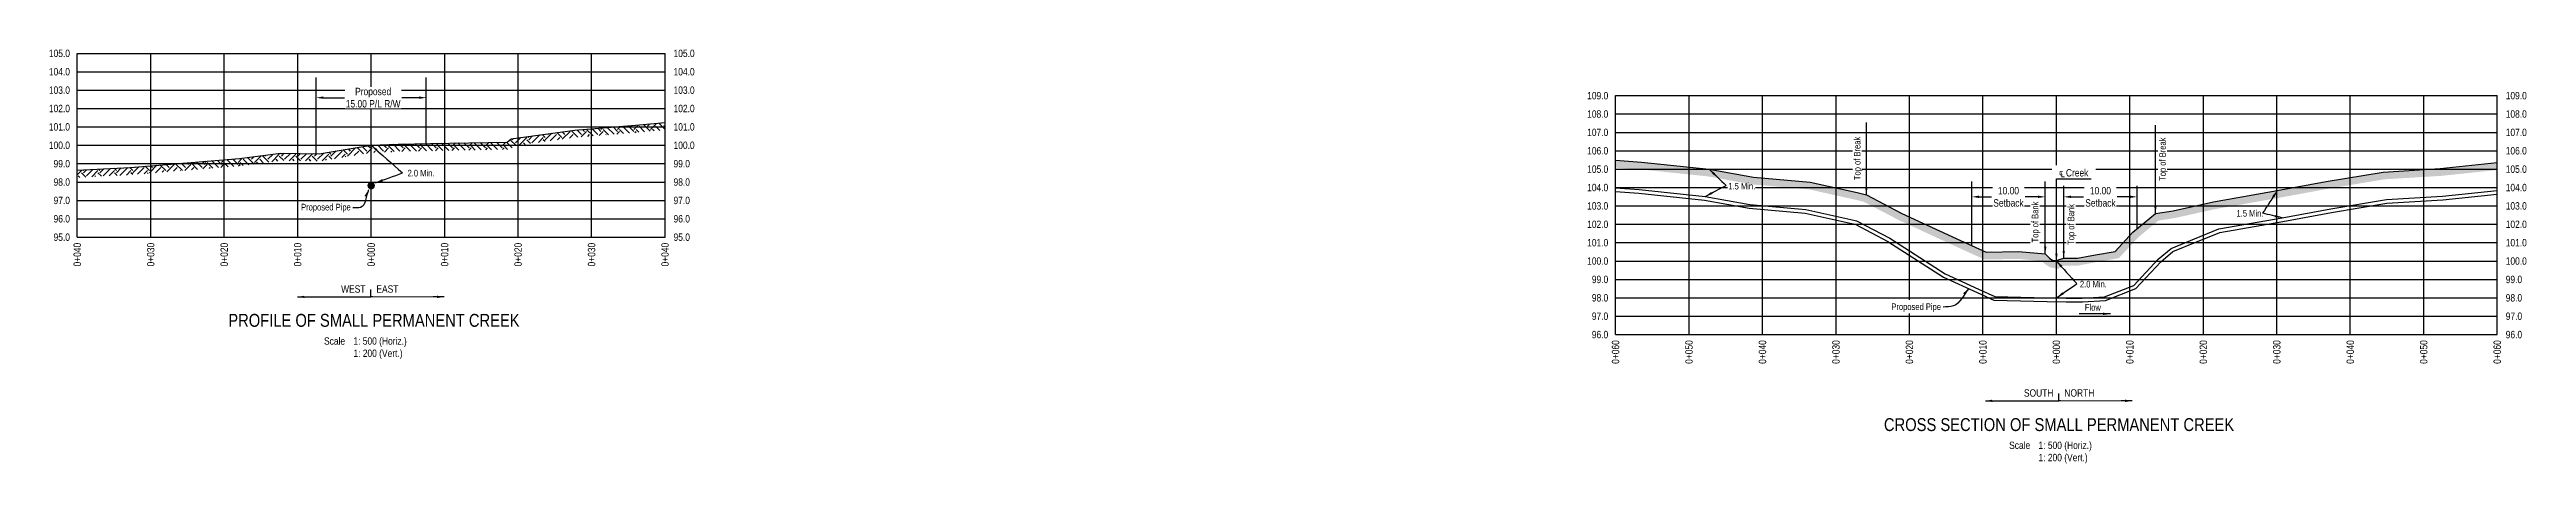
# Model space of a CAD drawing. Extents: x 521099 to 549685, y 6023217 to 6034691.
# Drawn here: x 533892 to 537261, y 6023217 to 6023780 of the extents above; entities that cross this region are included whole.
import ezdxf
from ezdxf.enums import TextEntityAlignment as Align

# ---------------------------------------------------------------- set-up
doc = ezdxf.new("R2010")
doc.units = 0
doc.header["$LTSCALE"] = 5
doc.header["$PDSIZE"] = 0.5
doc.linetypes.add('foc-TOPO', pattern=[1, 0.2, -0.8])
doc.layers.get('Defpoints').update_dxf_attribs({"color": 9})
for name, color, linetype in [('CG-NOTES', 7, 'Continuous'), ('DETAIL-T', 7, 'Continuous'), ('L-BD', 7, 'Continuous'), ('L-DETAIL-T', 3, 'Continuous'), ('L-MON', 1, 'Continuous'), ('P-CROSSINGS-GRID', 8, 'Continuous'), ('P-CROSSINGS-GROUND', 48, 'foc-TOPO'), ('P-CROSSINGS-LINE', 3, 'Continuous'), ('P-PROPOSED', 10, 'Continuous'), ('S-T7', 7, 'Continuous')]:
    doc.layers.add(name, color=color, linetype=linetype)
doc.styles.add('140', font='ARIALN.TTF', dxfattribs={"height": 15})
doc.styles.add('80', font='ARIALN.TTF', dxfattribs={"height": 10})
doc.styles.add('80CG', font='ARIALN.TTF', dxfattribs={"height": 10})
doc.styles.add('80L', font='ARIALN.TTF', dxfattribs={"height": 10})
doc.dimstyles.new('Compass 5 000', dxfattribs={"dimscale": 5, "dimtxt": 9, "dimasz": 2, "dimexe": 0.2, "dimexo": 0.0625, "dimgap": 0.5, "dimtad": 0, "dimtih": 1, "dimtoh": 1, "dimzin": 0, "dimdsep": 46, "dimtxsty": '80CG', "dimcen": 0.1, "dimse1": 1, "dimse2": 1, "dimclrd": 256, "dimclrt": 256, "dimaunit": 1, "dimadec": 4, "dimazin": 0, "dimtfac": 0.06, "dimtofl": 0, "dimtmove": 0, "dimatfit": 1, "dimfxl": 0.2, "dimtolj": 1, "dimtzin": 0, "dimlwd": -1, "dimarcsym": 0})

msp = doc.modelspace()

# ---------------------------------------------------------------- texts
at = {"style": '80'}
for s, p in [('0+040', (533929.55, 6023516.929)), ('0+030', (534029.498, 6023516.929)), ('0+020', (534129.446, 6023516.929)), ('0+010', (534229.394, 6023516.929)), ('0+000', (534329.342, 6023516.929)), ('0+010', (534429.29, 6023516.929)), ('0+020', (534529.239, 6023516.929)), ('0+030', (534629.187, 6023516.929)), ('0+040', (534729.135, 6023516.929)), ('0+060', (536022.144, 6023384.521)), ('0+050', (536122.092, 6023384.521)), ('0+040', (536222.04, 6023384.521)), ('0+030', (536321.988, 6023384.521)), ('0+020', (536421.936, 6023384.521)), ('0+010', (536521.884, 6023384.521)), ('0+000', (536621.833, 6023384.521)), ('0+010', (536721.781, 6023384.521)), ('0+020', (536821.729, 6023384.521)), ('0+030', (536921.677, 6023384.521)), ('0+040', (537021.625, 6023384.521)), ('0+050', (537121.573, 6023384.521)), ('0+060', (537221.521, 6023384.521))]:
    msp.add_text(s, height=9.9948, rotation=90, dxfattribs=at).set_placement(p, align=Align.MIDDLE_RIGHT)
at = {"char_height": 8.9953, "attachment_point": 1, "style": '80L'}
for s, width, insert in [('2.0 Min.', 45.28725, (534378.866, 6023616.094)), ('1.5 Min.', 35.8688, (536866.876, 6023561.462)), ('2.0 Min.', 45.28725, (536653.835, 6023465.198))]:
    msp.add_mtext_dynamic_manual_height_columns(s, width=width, gutter_width=44.977, heights=[0], dxfattribs=dict(at, insert=insert))
at = {"layer": 'DETAIL-T', "char_height": 9.99481, "attachment_point": 1, "style": '80L'}
for insert in [(534265.271, 6023388.411), (536557.588, 6023246.675)]:
    msp.add_mtext_dynamic_manual_height_columns('Scale^I1: 500 (Horiz.)\\P^I1: 200 (Vert.)', width=216.99252, gutter_width=44.977, heights=[0], dxfattribs=dict(at, insert=insert))
at = {"layer": 'L-DETAIL-T', "char_height": 17.49093, "attachment_point": 2, "rotation": 0, "style": '140'}
for s, insert, width in [('PROFILE OF SMALL PERMANENT CREEK', (534333.172, 6023420.268), 396.48873), ('CROSS SECTION OF SMALL PERMANENT CREEK', (536625.489, 6023278.532), 476.61769)]:
    msp.add_mtext(s, dxfattribs=dict(at, insert=insert, width=width))
at = {"layer": 'S-T7', "style": '80'}
for s, p in [('105.0', (533919.642, 6023774.464)), ('104.0', (533919.642, 6023749.477)), ('103.0', (533919.642, 6023724.49)), ('109.0', (536012.236, 6023717.016)), ('102.0', (533919.642, 6023699.503)), ('101.0', (533919.642, 6023674.516)), ('108.0', (536012.236, 6023692.029)), ('107.0', (536012.236, 6023667.042)), ('100.0', (533919.642, 6023649.529)), ('106.0', (536012.236, 6023642.055)), ('99.0', (533919.642, 6023624.542)), ('98.0', (533919.642, 6023599.555)), ('105.0', (536012.236, 6023617.068)), ('97.0', (533919.642, 6023574.568)), ('104.0', (536012.236, 6023592.081)), ('103.0', (536012.236, 6023567.094)), ('96.0', (533919.642, 6023549.58)), ('102.0', (536012.236, 6023542.107)), ('95.0', (533919.642, 6023524.593)), ('101.0', (536012.236, 6023517.12)), ('100.0', (536012.236, 6023492.133)), ('99.0', (536012.236, 6023467.146)), ('98.0', (536012.236, 6023442.159)), ('97.0', (536012.236, 6023417.172)), ('96.0', (536012.236, 6023392.185))]:
    msp.add_text(s, height=9.9948, dxfattribs=at).set_placement(p, align=Align.MIDDLE_RIGHT)
for s, p in [('105.0', (534740.746, 6023774.464)), ('104.0', (534740.746, 6023749.477)), ('103.0', (534740.746, 6023724.49)), ('109.0', (537233.133, 6023717.016)), ('102.0', (534740.746, 6023699.503)), ('101.0', (534740.746, 6023674.516)), ('108.0', (537233.133, 6023692.029)), ('107.0', (537233.133, 6023667.042)), ('100.0', (534740.746, 6023649.529)), ('106.0', (537233.133, 6023642.055)), ('99.0', (534740.746, 6023624.542)), ('98.0', (534740.746, 6023599.555)), ('105.0', (537233.133, 6023617.068)), ('97.0', (534740.746, 6023574.568)), ('104.0', (537233.133, 6023592.081)), ('103.0', (537233.133, 6023567.094)), ('96.0', (534740.746, 6023549.58)), ('102.0', (537233.133, 6023542.107)), ('95.0', (534740.746, 6023524.593)), ('101.0', (537233.133, 6023517.12)), ('99.0', (537233.133, 6023467.146)), ('100.0', (537233.133, 6023492.133)), ('98.0', (537233.133, 6023442.159)), ('97.0', (537233.133, 6023417.172)), ('96.0', (537233.133, 6023392.185))]:
    msp.add_text(s, height=9.9948, dxfattribs=at).set_placement(p, align=Align.MIDDLE_LEFT)

# ---------------------------------------------------------------- blocks, each defined once
blk = doc.blocks.new('PLIA')
at = {"color": 255, "const_width": 1}
blk.add_lwpolyline([(-0.5, 0, 1), (0.5, 0, 1)], format="xyb", close=True, dxfattribs=at)
blk = doc.blocks.new('PLIAA')
blk.add_blockref('PLIA', (0, 0))
blk = doc.blocks.new('PLIB')
at = {"color": 1}
blk.add_circle((0, 0), 0.8, dxfattribs=at)
blk = doc.blocks.new('PLIBB')
blk.add_blockref('PLIB', (0, 0))
blk = doc.blocks.new('PLICC')
for name in ['PLIAA', 'PLIBB']:
    blk.add_blockref(name, (0, 0))
blk = doc.blocks.new('PLI')
blk.add_blockref('PLICC', (0, 0))
blk = doc.blocks.new('*D730')
at = {"transparency": 16777216}
for p, q in [((534264.5, 6023714.2), (534293, 6023714.2)), ((534394.4, 6023714.2), (534371.2, 6023714.2))]:
    blk.add_line(p, q, dxfattribs=at)
at = {"linetype": 'Continuous', "transparency": 16777216}
for points in [[(534264.5, 6023715.9), (534264.5, 6023712.6), (534254.5, 6023714.2)], [(534394.4, 6023715.9), (534394.4, 6023712.6), (534404.4, 6023714.2)]]:
    blk.add_solid(points, dxfattribs=at)
at = {"layer": 'Defpoints', "color": 0, "linetype": 'Continuous', "transparency": 16777216}
for p in [(534254.5, 6023718), (534404.4, 6023718), (534404.4, 6023714.2)]:
    blk.add_point(p, dxfattribs=at)
at = {"linetype": 'Continuous', "transparency": 16777216, "insert": (534332.1, 6023714.2), "char_height": 10, "attachment_point": 5, "style": '80CG', "bg_fill": 3, "box_fill_scale": 1.1, "bg_fill_color": 256, "bg_fill_true_color": 13158600, "bg_fill_transparency": 0}
blk.add_mtext('\\A1;Proposed\\P15.00 P/L R/W', dxfattribs=at)
blk = doc.blocks.new('*D763')
at = {"transparency": 16777216}
for p, q in [((536516.8, 6023579.4), (536533.8, 6023579.4)), ((536596.7, 6023579.4), (536579.6, 6023579.4))]:
    blk.add_line(p, q, dxfattribs=at)
at = {"linetype": 'Continuous', "transparency": 16777216}
for points in [[(536516.8, 6023581.1), (536516.8, 6023577.8), (536506.8, 6023579.4)], [(536596.7, 6023581.1), (536596.7, 6023577.8), (536606.7, 6023579.4)]]:
    blk.add_solid(points, dxfattribs=at)
at = {"layer": 'Defpoints', "color": 0, "linetype": 'Continuous', "transparency": 16777216}
for p in [(536506.8, 6023581.5), (536506.8, 6023579.4), (536606.7, 6023581.5)]:
    blk.add_point(p, dxfattribs=at)
at = {"linetype": 'Continuous', "transparency": 16777216, "insert": (536556.7, 6023579.4), "char_height": 10, "attachment_point": 5, "style": '80CG', "bg_fill": 3, "box_fill_scale": 1.1, "bg_fill_color": 256, "bg_fill_true_color": 13158600, "bg_fill_transparency": 0}
blk.add_mtext('\\A1;10.00\\PSetback', dxfattribs=at)
blk = doc.blocks.new('*D764')
at = {"transparency": 16777216}
for p, q in [((536641.9, 6023579.4), (536658.9, 6023579.4)), ((536721.8, 6023579.4), (536704.7, 6023579.4))]:
    blk.add_line(p, q, dxfattribs=at)
at = {"linetype": 'Continuous', "transparency": 16777216}
for points in [[(536641.9, 6023581.1), (536641.9, 6023577.8), (536631.9, 6023579.4)], [(536721.8, 6023581.1), (536721.8, 6023577.8), (536731.8, 6023579.4)]]:
    blk.add_solid(points, dxfattribs=at)
at = {"layer": 'Defpoints', "color": 0, "linetype": 'Continuous', "transparency": 16777216}
for p in [(536631.9, 6023576), (536731.8, 6023579.4), (536731.8, 6023576)]:
    blk.add_point(p, dxfattribs=at)
at = {"linetype": 'Continuous', "transparency": 16777216, "insert": (536681.8, 6023579.4), "char_height": 10, "attachment_point": 5, "style": '80CG', "bg_fill": 3, "box_fill_scale": 1.1, "bg_fill_color": 256, "bg_fill_true_color": 13158600, "bg_fill_transparency": 0}
blk.add_mtext('\\A1;10.00\\PSetback', dxfattribs=at)

# ---------------------------------------------------------------- linework, layer by layer
for p, q in [((534254.468, 6023638.01), (534254.468, 6023741.574)), ((534404.39, 6023651.908), (534404.39, 6023741.574)), ((536506.753, 6023513.089), (536506.753, 6023600.243)), ((536731.801, 6023536.087), (536731.801, 6023594.493))]:
    msp.add_line(p, q)
at = {"layer": 'CG-NOTES'}
for p, q in [((534328.946, 6023443.455), (534328.946, 6023453.45)), ((536625.209, 6023302.106), (536625.209, 6023312.1))]:
    msp.add_line(p, q, dxfattribs=at)
at = {"layer": 'P-CROSSINGS-GRID', "color": 8}
for p, q in [((533929.637, 6023774.464), (534729.222, 6023774.464)), ((533929.637, 6023524.593), (533929.637, 6023774.464)), ((534029.585, 6023524.593), (534029.585, 6023774.464)), ((534129.533, 6023524.593), (534129.533, 6023774.464)), ((534229.481, 6023524.593), (534229.481, 6023774.464)), ((534329.429, 6023524.593), (534329.429, 6023774.464)), ((534429.377, 6023524.593), (534429.377, 6023774.464)), ((534529.326, 6023524.593), (534529.326, 6023774.464)), ((534629.274, 6023524.593), (534629.274, 6023774.464)), ((534729.222, 6023524.593), (534729.222, 6023774.464)), ((533929.637, 6023749.477), (534729.222, 6023749.477)), ((533929.637, 6023724.49), (534729.222, 6023724.49)), ((536022.231, 6023717.016), (537221.608, 6023717.016)), ((536022.231, 6023392.185), (536022.231, 6023717.016)), ((536122.179, 6023392.185), (536122.179, 6023717.016)), ((536222.127, 6023392.185), (536222.127, 6023717.016)), ((536322.075, 6023392.185), (536322.075, 6023717.016)), ((536422.023, 6023392.185), (536422.023, 6023717.016)), ((536521.971, 6023392.185), (536521.971, 6023717.016)), ((536621.92, 6023392.185), (536621.92, 6023717.016)), ((536721.868, 6023392.185), (536721.868, 6023717.016)), ((536821.816, 6023392.185), (536821.816, 6023717.016)), ((536921.764, 6023392.185), (536921.764, 6023717.016)), ((537021.712, 6023392.185), (537021.712, 6023717.016)), ((537121.66, 6023392.185), (537121.66, 6023717.016)), ((537221.608, 6023392.185), (537221.608, 6023717.016)), ((533929.637, 6023699.503), (534729.222, 6023699.503)), ((533929.637, 6023674.516), (534729.222, 6023674.516)), ((536022.231, 6023692.029), (537221.608, 6023692.029)), ((533929.637, 6023649.529), (534729.222, 6023649.529)), ((536022.231, 6023667.042), (537221.608, 6023667.042)), ((536022.231, 6023642.055), (537221.608, 6023642.055)), ((533929.637, 6023624.542), (534729.222, 6023624.542)), ((536022.231, 6023617.068), (537221.608, 6023617.068)), ((533929.637, 6023599.555), (534729.222, 6023599.555)), ((533929.637, 6023574.568), (534729.222, 6023574.568)), ((536022.231, 6023592.081), (537221.608, 6023592.081)), ((533929.637, 6023549.58), (534729.222, 6023549.58)), ((536022.231, 6023567.094), (537221.608, 6023567.094)), ((536022.231, 6023542.107), (537221.608, 6023542.107)), ((533929.637, 6023524.593), (534729.222, 6023524.593)), ((536022.231, 6023517.12), (537221.608, 6023517.12)), ((536022.231, 6023492.133), (537221.608, 6023492.133)), ((536022.231, 6023467.146), (537221.608, 6023467.146)), ((536022.231, 6023442.159), (537221.608, 6023442.159)), ((536022.231, 6023417.172), (537221.608, 6023417.172)), ((536022.231, 6023392.185), (537221.608, 6023392.185))]:
    msp.add_line(p, q, dxfattribs=at)

# ---------------------------------------------------------------- block references
at = {"layer": 'L-MON', "xscale": 4.99740725, "yscale": 4.99740725, "zscale": 4.99740725}
msp.add_blockref('PLI', (534329.429, 6023594.609), dxfattribs=at)

msp.set_redraw_order([(e.dxf.handle, doc.entitydb.next_handle()) for e in msp.query("TEXT MTEXT ATTDEF DIMENSION ARC_DIMENSION")])  # texts and dimensions are drawn at this point

# ---------------------------------------------------------------- leaders
at = {"path_type": 1}
for points in [[(536363.357, 6023582.083), (536363.357, 6023680.568)], [(536756.565, 6023556.608), (536756.565, 6023676.818)], [(534329.429, 6023649.529), (534371.817, 6023612.029)], [(534335.489, 6023598.483), (534371.817, 6023612.029)], [(536149.38, 6023617.108), (536172.655, 6023594.831)], [(536144.11, 6023579.973), (536172.655, 6023594.831)], [(536922.347, 6023587.833), (536902.331, 6023557.137)], [(536929.002, 6023550.948), (536902.331, 6023557.137)], [(536621.92, 6023492.133), (536649.761, 6023461.385)], [(536622.579, 6023442.563), (536649.761, 6023461.385)]]:
    msp.add_leader(points, dimstyle='Compass 5 000', override={"dimgap": 0.5, "dimtad": 0}, dxfattribs=at)
at = {"layer": 'CG-NOTES', "path_type": 1}
for points in [[(534228.998, 6023443.455), (534328.946, 6023443.455)], [(534428.894, 6023443.455), (534328.946, 6023443.455)], [(536525.261, 6023302.106), (536625.209, 6023302.106)], [(536725.157, 6023302.106), (536625.209, 6023302.106)]]:
    msp.add_leader(points, dimstyle='Compass 5 000', override={"dimgap": 0.5, "dimtad": 0}, dxfattribs=at)

# ---------------------------------------------------------------- next in the draw order: texts
at = {"insert": (534234.044, 6023569.927), "char_height": 8.99533, "attachment_point": 1, "style": '80L', "bg_fill": 3, "box_fill_scale": 1.3, "bg_fill_color": 256, "bg_fill_transparency": 0}
msp.add_mtext_dynamic_manual_height_columns('Proposed Pipe', width=67.24202, gutter_width=44.977, heights=[0], dxfattribs=at)
at = {"color": 3, "char_height": 9.9948, "width": 78.39065, "attachment_point": 3, "style": '80', "bg_fill": 2}
for s, insert in [('WEST', (534321.582, 6023459.127)), ('SOUTH', (536617.845, 6023317.778))]:
    msp.add_mtext(s, dxfattribs=dict(at, insert=insert))
at = {"layer": 'L-BD', "insert": (536621.065, 6023617.092), "char_height": 9.99481, "width": 49.13968, "attachment_point": 1, "style": '80', "bg_fill": 2}
msp.add_mtext('\\pi4.2318;{\\fISOCPEUR|b0|i0|c0|p34;℄} Creek', dxfattribs=at)

# ---------------------------------------------------------------- next in the draw order: dimensions: what is measured, and where the dimension line sits
at = {"color": 6, "linetype": 'Continuous'}
dim = msp.add_linear_dim(base=(534404.39, 6023714.221), p1=(534254.468, 6023717.957), p2=(534404.39, 6023717.957), angle=0, text='Proposed\\P15.00 P/L R/W', dimstyle='Compass 5 000', override={"dimtfill": 1}, dxfattribs=at)
dim.commit()
dim.dimension.update_dxf_attribs({"geometry": '*D730', "text_midpoint": (534332.105, 6023714.221), "dimtype": 161})

# ---------------------------------------------------------------- next in the draw order: hatches: boundary and pattern name
at = {"layer": 'P-CROSSINGS-GROUND'}
h = msp.add_hatch(dxfattribs=at)
h.set_pattern_fill('EARTH', color=256, scale=2.498704, angle=45)
h.set_pattern_definition([(45, (-752.5, 4252.655), (0, 22.438998523), [15.86676802, -15.86676802]), (45, (-756.707, 4256.862), (0, 22.438998523), [15.86676802, -15.86676802]), (45, (-760.915, 4261.07), (0, 22.438998523), [15.86676802, -15.86676802]), (135, (-760.915, 4263.874), (-22.438998523, 0), [15.86676802, -15.86676802]), (135, (-756.707, 4268.082), (-22.438998523, 0), [15.86676802, -15.86676802]), (135, (-752.5, 4272.289), (-22.438998523, 0), [15.86676802, -15.86676802])])
h.paths.add_polyline_path([(534729.222, 6023680.325), (534694.197, 6023677.304), (534606.259, 6023670.129), (534519.721, 6023658.229), (534514.474, 6023653.804), (534410.115, 6023652.029), (534366.044, 6023651.104), (534329.429, 6023649.529), (534258.53, 6023637.954), (534206.339, 6023638.679), (534150.361, 6023631.504), (534001.96, 6023619.329), (533929.637, 6023615.637), (533929.637, 6023605.629), (534002.624, 6023609.355), (534151.405, 6023621.561), (534206.908, 6023628.675), (534259.271, 6023627.948), (534330.453, 6023639.569), (534366.364, 6023641.113), (534410.305, 6023642.036), (534518.199, 6023643.871), (534523.951, 6023648.721), (534607.347, 6023660.189), (534695.032, 6023667.344), (534729.222, 6023670.293)])

# ---------------------------------------------------------------- next in the draw order: linework, layer by layer
msp.add_line((536621.92, 6023603.842), (536669.25, 6023603.842))
at = {"layer": 'P-CROSSINGS-LINE', "color": 3, "flags": 128}
msp.add_lwpolyline([(533929.637, 6023615.637), (534001.96, 6023619.329), (534150.361, 6023631.504), (534206.339, 6023638.679), (534258.53, 6023637.954), (534329.429, 6023649.529), (534366.044, 6023651.104), (534410.115, 6023652.029), (534514.474, 6023653.804), (534519.721, 6023658.229), (534606.259, 6023670.129), (534694.197, 6023677.304), (534729.222, 6023680.325)], dxfattribs=at)
at = {"layer": 'P-PROPOSED'}
msp.add_lwpolyline([(536022.231, 6023591.535), (536054.094, 6023589.312), (536144.11, 6023579.973), (536204.667, 6023569.044), (536281.037, 6023562.361), (536342.345, 6023548.705), (536349.955, 6023546.801), (536395.22, 6023523.188), (536470.6, 6023474.576), (536516.02, 6023454.081), (536538.131, 6023443.779), (536609.525, 6023441.968), (536635.129, 6023441.495), (536657.011, 6023441.768), (536687.446, 6023443.308), (536727.044, 6023459.018), (536760.39, 6023494.874), (536777.844, 6023509.339), (536809.734, 6023522.345), (536843.001, 6023535.739), (536929.002, 6023550.948), (536995.408, 6023563.169), (537070.769, 6023575.843), (537147.085, 6023580.495), (537221.608, 6023588.222)], dxfattribs=at)

# ---------------------------------------------------------------- next in the draw order: texts
at = {"color": 3, "char_height": 9.9948, "width": 71.75921, "attachment_point": 1, "style": '80', "bg_fill": 2}
for s, insert in [('EAST', (534336.532, 6023459.127)), ('NORTH', (536632.795, 6023317.778))]:
    msp.add_mtext(s, dxfattribs=dict(at, insert=insert))

# ---------------------------------------------------------------- next in the draw order: leaders
at = {"color": 6, "linetype": 'Continuous', "path_type": 1}
msp.add_leader([(534325.939, 6023588.937), (534314.917, 6023565.062), (534304.387, 6023564.646)], dimstyle='Compass 5 000', override={"dimgap": 0.5, "dimtad": 0}, dxfattribs=at)
at = {"path_type": 1}
for points in [[(536606.701, 6023501.758), (536606.701, 6023600.243)], [(536621.92, 6023492.133), (536621.92, 6023603.842)], [(536631.853, 6023496.008), (536631.853, 6023594.493)]]:
    msp.add_leader(points, dimstyle='Compass 5 000', override={"dimgap": 0.5, "dimtad": 0}, dxfattribs=at)

# ---------------------------------------------------------------- next in the draw order: texts
at = {"insert": (536175.578, 6023598.449), "char_height": 8.9953, "attachment_point": 1, "style": '80L', "bg_fill": 3, "box_fill_scale": 1.1, "bg_fill_color": 256, "bg_fill_transparency": 0}
msp.add_mtext_dynamic_manual_height_columns('1.5 Min.', width=35.8688, gutter_width=44.977, heights=[0], dxfattribs=at)

# ---------------------------------------------------------------- next in the draw order: hatches: boundary and pattern name
at = {"layer": 'P-CROSSINGS-GROUND'}
h = msp.add_hatch(dxfattribs=at)
h.set_pattern_fill('EARTH', color=256, scale=2.498704, angle=45)
h.set_pattern_definition([(45, (-807.815, 3539.276), (0, 22.438998523), [15.86676802, -15.86676802]), (45, (-812.022, 3543.483), (0, 22.438998523), [15.86676802, -15.86676802]), (45, (-816.23, 3547.69), (0, 22.438998523), [15.86676802, -15.86676802]), (135, (-816.23, 3550.495), (-22.438998523, 0), [15.86676802, -15.86676802]), (135, (-812.022, 3554.702), (-22.438998523, 0), [15.86676802, -15.86676802]), (135, (-807.815, 3558.91), (-22.438998523, 0), [15.86676802, -15.86676802])])
h.paths.add_polyline_path([(536022.231, 6023629.107), (536022.231, 6023619.088), (536056.469, 6023616.699), (536147.975, 6023607.205), (536208.313, 6023596.316), (536285.242, 6023589.584), (536348.67, 6023575.456), (536359.783, 6023572.674), (536407.35, 6023547.861), (536487.21, 6023510.942), (536524.262, 6023494.223), (536569.767, 6023495.08), (536602.149, 6023492.136), (536606.249, 6023487.972), (536613.87, 6023483.382), (536617.851, 6023482.879), (536623.794, 6023481.274), (536628.67, 6023484.65), (536633.295, 6023486.013), (536651.708, 6023486.013), (536677.079, 6023490.826), (536706.906, 6023496.07), (536732.881, 6023524.001), (536760.82, 6023547.154), (536782.569, 6023550.53), (536837.639, 6023562.703), (536924.121, 6023577.997), (536990.641, 6023590.239), (537067.644, 6023603.189), (537144.83, 6023607.895), (537221.608, 6023615.855), (537221.608, 6023625.904), (537144.01, 6023617.858), (537066.508, 6023613.133), (536988.907, 6023600.083), (536922.347, 6023587.833), (536835.689, 6023572.508), (536780.722, 6023560.358), (536756.565, 6023556.608), (536726.004, 6023531.283), (536701.871, 6023505.333), (536675.282, 6023500.658), (536650.769, 6023496.008), (536631.853, 6023496.008), (536624.303, 6023493.783), (536621.92, 6023492.133), (536619.79, 6023492.708), (536617.218, 6023493.033), (536612.486, 6023495.883), (536606.701, 6023501.758), (536570.127, 6023505.083), (536526.323, 6023504.258), (536491.363, 6023520.033), (536411.761, 6023556.833), (536363.357, 6023582.083), (536350.97, 6023585.183), (536286.771, 6023599.483), (536209.639, 6023606.233), (536149.38, 6023617.108), (536057.333, 6023626.658)])

# ---------------------------------------------------------------- next in the draw order: linework, layer by layer
at = {"layer": 'P-CROSSINGS-LINE', "color": 3, "flags": 128}
msp.add_lwpolyline([(536022.231, 6023629.107), (536057.333, 6023626.658), (536149.38, 6023617.108), (536209.639, 6023606.233), (536286.771, 6023599.483), (536350.97, 6023585.183), (536363.357, 6023582.083), (536411.761, 6023556.833), (536491.363, 6023520.033), (536526.323, 6023504.258), (536570.127, 6023505.083), (536606.701, 6023501.758), (536612.486, 6023495.883), (536617.218, 6023493.033), (536619.79, 6023492.708), (536621.92, 6023492.133), (536624.303, 6023493.783), (536631.853, 6023496.008), (536650.769, 6023496.008), (536675.282, 6023500.658), (536701.871, 6023505.333), (536726.004, 6023531.283), (536756.565, 6023556.608), (536780.722, 6023560.358), (536835.689, 6023572.508), (536922.347, 6023587.833), (536988.907, 6023600.083), (537066.508, 6023613.133), (537144.01, 6023617.858), (537221.608, 6023625.904)], dxfattribs=at)
at = {"layer": 'P-PROPOSED'}
msp.add_lwpolyline([(536022.231, 6023586.526), (536053.662, 6023584.333), (536143.408, 6023575.022), (536204.004, 6023564.086), (536280.273, 6023557.411), (536341.195, 6023543.842), (536348.168, 6023542.096), (536392.705, 6023518.864), (536468.205, 6023470.174), (536513.937, 6023449.538), (536536.964, 6023438.809), (536609.416, 6023436.972), (536635.114, 6023436.497), (536657.169, 6023436.773), (536688.523, 6023438.359), (536729.935, 6023454.789), (536763.828, 6023491.234), (536780.442, 6023505.001), (536811.611, 6023517.714), (536844.384, 6023530.909), (536929.89, 6023546.03), (536996.274, 6023558.248), (537071.337, 6023570.871), (537147.495, 6023575.514), (537221.608, 6023583.198)], dxfattribs=at)

# ---------------------------------------------------------------- next in the draw order: texts
at = {"style": '80L', "bg_fill": 3, "box_fill_scale": 1.2, "bg_fill_color": 256, "bg_fill_transparency": 0}
for s, width, insert, char_height, attachment_point, rotation in [('Top of Break', 59.05663, (536346.399, 6023602.085), 8.99533, 1, 90), ('Top of Break', 59.05663, (536761.741, 6023601.043), 8.99533, 1, 90), ('Top of Bank', 55.62662, (536588.391, 6023517.361), 8.99533, 1, 90), ('Top of Bank', 55.62662, (536637.266, 6023514.075), 8.99533, 1, 90), ('Flow', 21.74993, (536682.369, 6023433.504), 8.9953, 3, 359.666704)]:
    msp.add_mtext_dynamic_manual_height_columns(s, width=width, gutter_width=44.977, heights=[0], dxfattribs=dict(at, insert=insert, char_height=char_height, attachment_point=attachment_point, rotation=rotation))
at = {"insert": (536397.321, 6023434.513), "char_height": 8.99533, "attachment_point": 1, "style": '80L', "bg_fill": 3, "box_fill_scale": 1.5, "bg_fill_color": 256, "bg_fill_transparency": 0}
msp.add_mtext_dynamic_manual_height_columns('\\pt80.958;Proposed Pipe', width=67.24202, gutter_width=44.977, heights=[0], dxfattribs=at)

# ---------------------------------------------------------------- next in the draw order: dimensions: what is measured, and where the dimension line sits
at = {"color": 6, "linetype": 'Continuous'}
for p1, p2, distance, picture, middle in [((536606.701, 6023581.46), (536506.753, 6023581.46), 2.02, '*D763', (536556.727, 6023579.44)), ((536631.853, 6023575.97), (536731.801, 6023575.97), 3.47, '*D764', (536681.827, 6023579.44))]:
    dim = msp.add_aligned_dim(p1=p1, p2=p2, distance=distance, text='10.00\\PSetback', dimstyle='Compass 5 000', override={"dimtfill": 1}, dxfattribs=at)
    dim.commit()
    dim.dimension.update_dxf_attribs({"geometry": picture, "text_midpoint": middle})

# ---------------------------------------------------------------- next in the draw order: leaders
at = {"path_type": 1}
for points in [[(536502.743, 6023454.607), (536481.737, 6023431.099), (536468.042, 6023429.418)], [(536695.362, 6023420.312), (536652.945, 6023420.466)]]:
    msp.add_leader(points, dimstyle='Compass 5 000', override={"dimgap": 0.5, "dimtad": 0}, dxfattribs=at)

doc.saveas('drawing.dxf')
